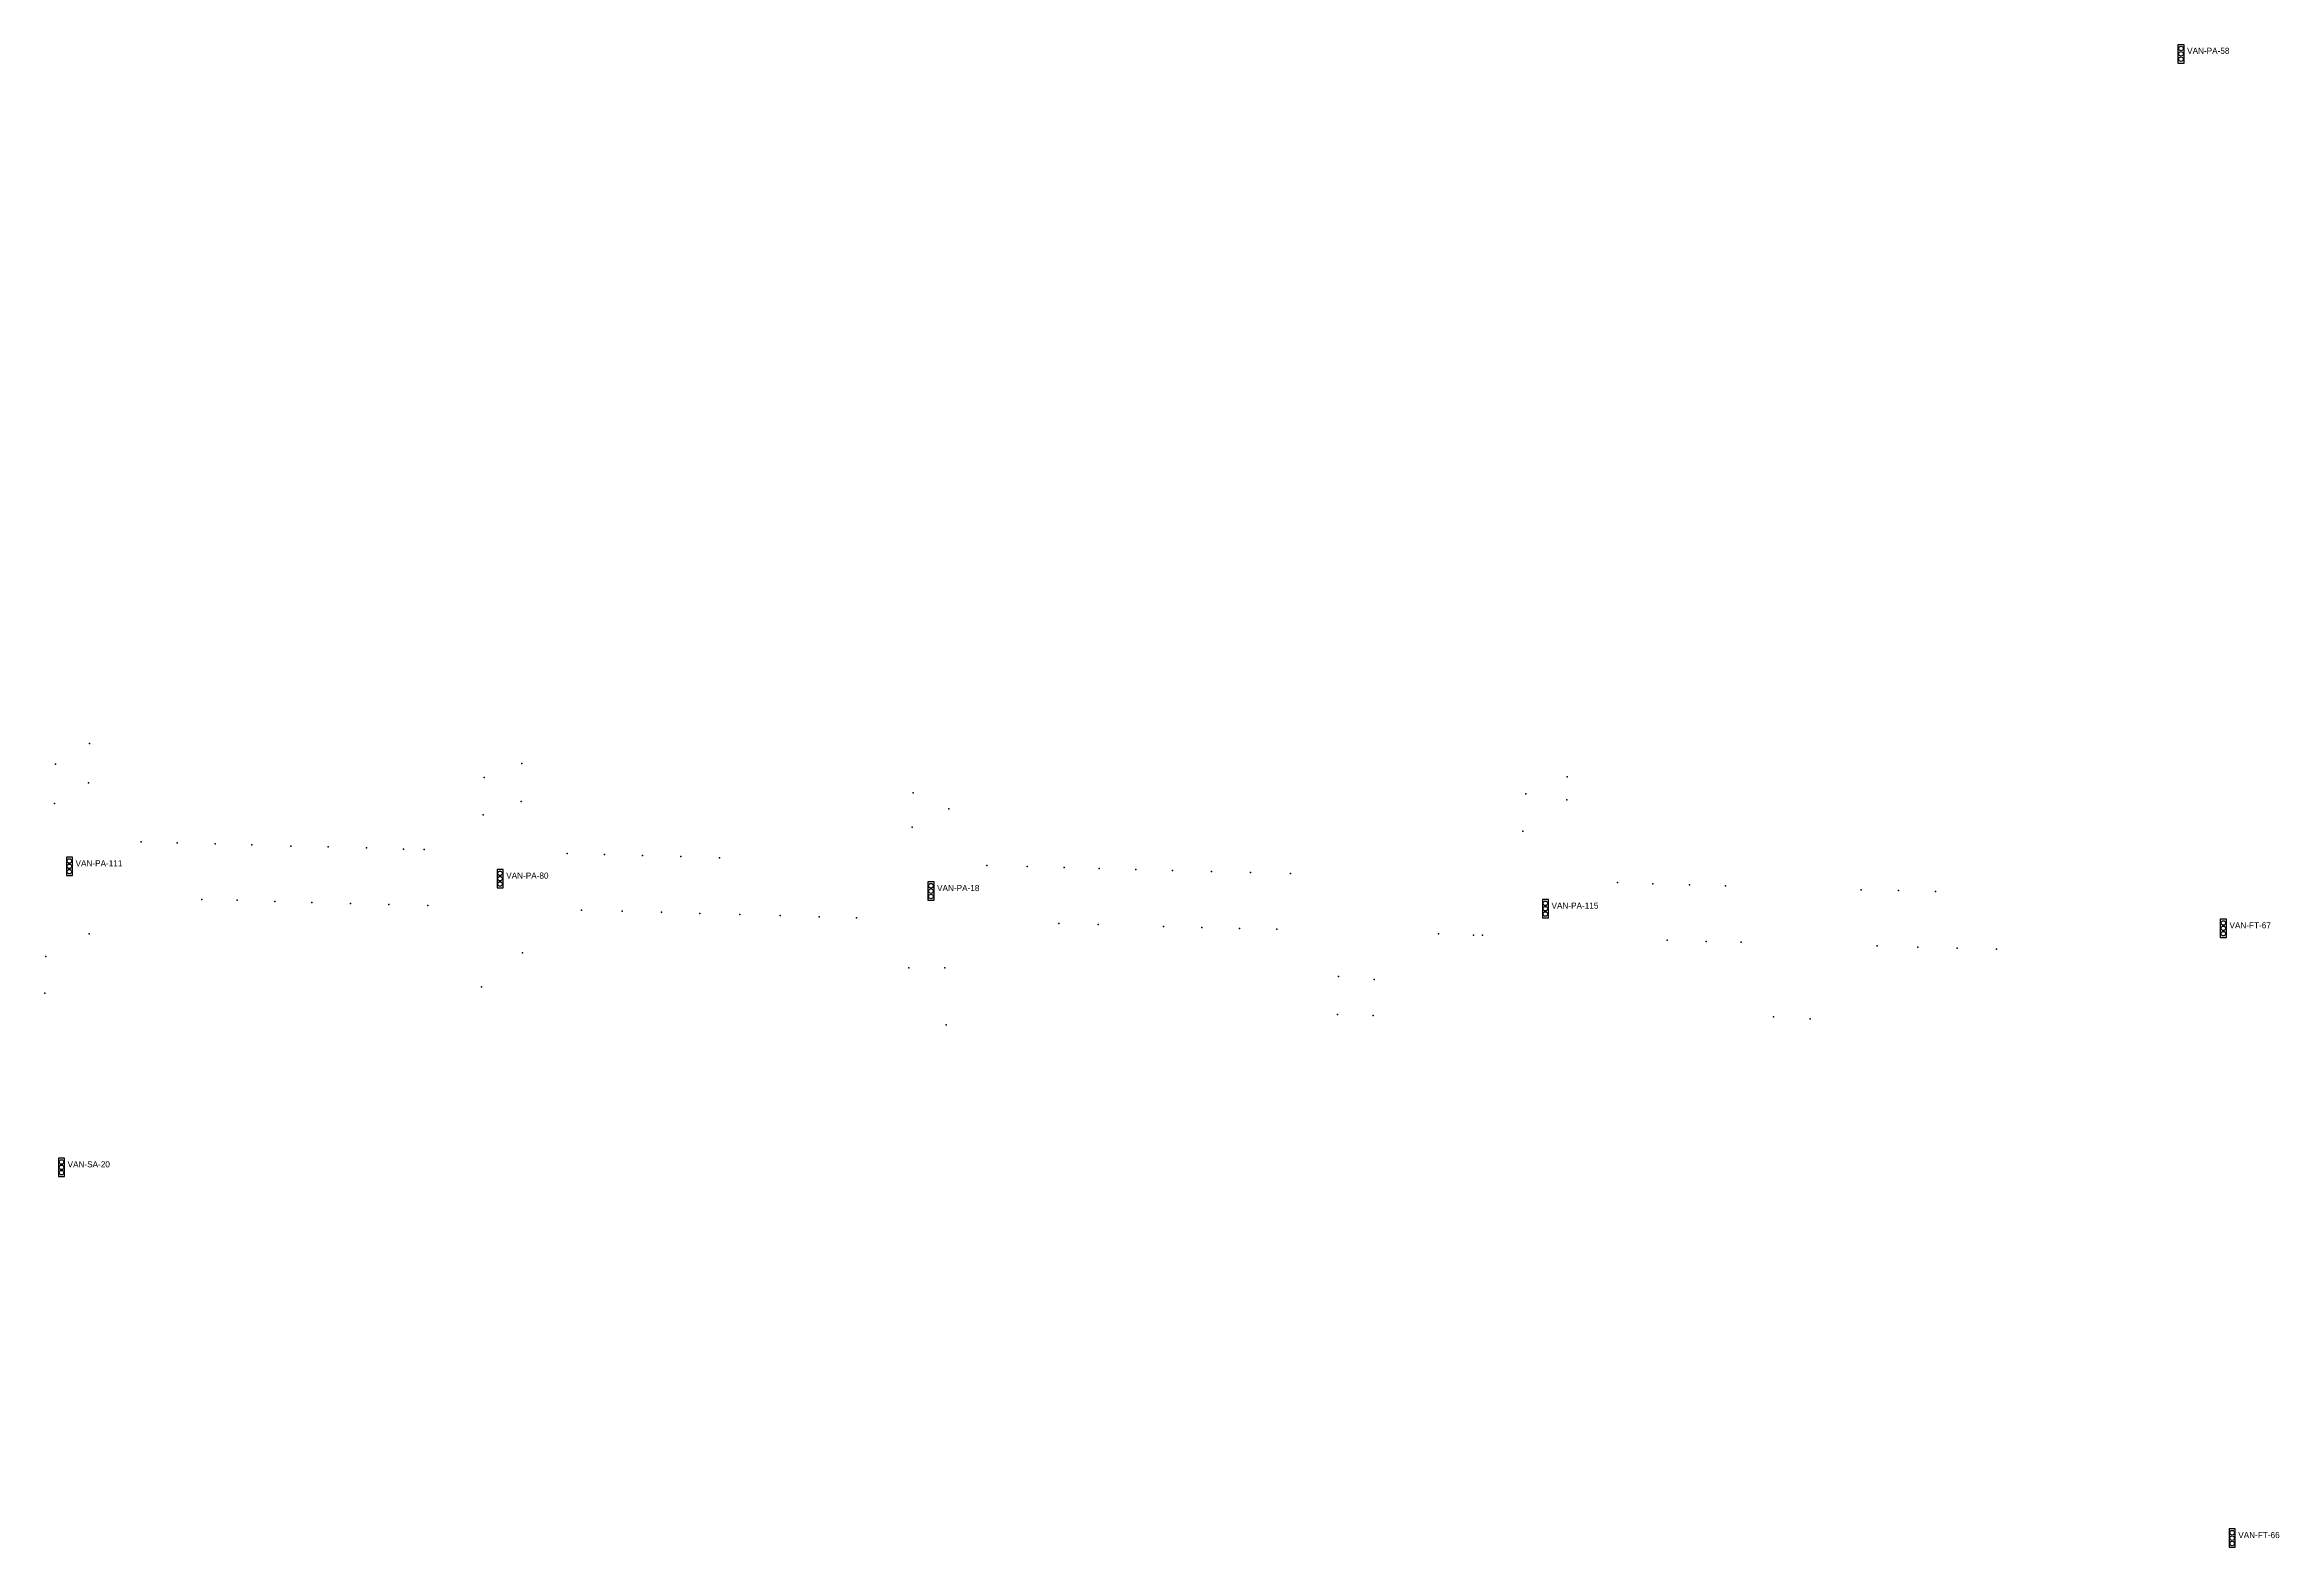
# Model space of a CAD drawing. Header units: inches. Extents: x 486474 to 494239, y 5455982 to 5460069.
# Drawn here: x 487053 to 487783, y 5456623 to 5457114 of the extents above; entities that cross this region are included whole.
import ezdxf

# ---------------------------------------------------------------- set-up
doc = ezdxf.new("R2010")
doc.units = ezdxf.units.IN
doc.header["$MEASUREMENT"] = 0
doc.layers.add('Parking Meters', color=10, linetype='Continuous')
doc.layers.add('Traffic Signals', color=10, linetype='Continuous')

msp = doc.modelspace()

# ---------------------------------------------------------------- texts
at = {"layer": 'Traffic Signals', "color": 1}
for s, p in [('VAN-PA-58', (487752.64, 5457111.23)), ('VAN-PA-111', (487063, 5456845.78)), ('VAN-PA-80', (487203.65, 5456841.75)), ('VAN-PA-18', (487344.37, 5456837.69)), ('VAN-PA-115', (487545.05, 5456831.95)), ('VAN-FT-67', (487766.47, 5456825.52)), ('VAN-SA-20', (487060.4, 5456747.44)), ('VAN-FT-66', (487769.34, 5456626.29))]:
    msp.add_text(s, height=2, dxfattribs=at).set_placement(p)

# ---------------------------------------------------------------- linework, layer by layer
at = {"layer": 'Parking Meters', "color": 7}
for p in [(487067.56, 5456885.96), (487208.72, 5456879.42), (487208.72, 5456879.42), (487056.44, 5456879.19), (487056.44, 5456879.19), (487067.23, 5456873.08), (487067.23, 5456873.08), (487196.41, 5456874.78), (487196.41, 5456874.78), (487550.21, 5456874.98), (487056.11, 5456866.29), (487208.49, 5456866.93), (487208.49, 5456866.93), (487336.59, 5456869.78), (487336.59, 5456869.78), (487536.71, 5456869.51), (487536.71, 5456869.51), (487550.01, 5456867.51), (487550.01, 5456867.51), (487196.15, 5456862.59), (487336.25, 5456858.54), (487348.22, 5456864.62), (487348.22, 5456864.62), (487084.43, 5456853.79), (487084.43, 5456853.79), (487096.14, 5456853.41), (487096.14, 5456853.41), (487108.64, 5456853.17), (487108.64, 5456853.17), (487120.57, 5456852.85), (487120.57, 5456852.85), (487133.32, 5456852.42), (487133.32, 5456852.42), (487145.55, 5456852.11), (487145.55, 5456852.11), (487157.99, 5456851.79), (487157.99, 5456851.79), (487170.13, 5456851.44), (487170.13, 5456851.44), (487176.91, 5456851.29), (487535.67, 5456857.27), (487535.67, 5456857.27), (487223.53, 5456849.99), (487235.71, 5456849.61), (487235.71, 5456849.61), (487248.19, 5456849.3), (487248.19, 5456849.3), (487260.69, 5456848.95), (487260.69, 5456848.95), (487273.32, 5456848.59), (487273.32, 5456848.59), (487360.62, 5456846.05), (487373.79, 5456845.69), (487373.79, 5456845.69), (487385.89, 5456845.36), (487385.89, 5456845.36), (487397.32, 5456845.1), (487397.32, 5456845.1), (487409.25, 5456844.74), (487409.25, 5456844.74), (487421.24, 5456844.44), (487421.24, 5456844.44), (487433.98, 5456844.09), (487433.98, 5456844.09), (487446.78, 5456843.8), (487446.78, 5456843.8), (487459.83, 5456843.39), (487459.83, 5456843.39), (487566.62, 5456840.47), (487566.62, 5456840.47), (487578.15, 5456840.07), (487578.15, 5456840.07), (487590.14, 5456839.71), (487590.14, 5456839.71), (487601.85, 5456839.46), (487601.85, 5456839.46), (487646.15, 5456838.09), (487646.15, 5456838.09), (487658.35, 5456837.87), (487658.35, 5456837.87), (487670.47, 5456837.53), (487670.47, 5456837.53), (487104.22, 5456834.97), (487104.22, 5456834.97), (487115.81, 5456834.69), (487115.81, 5456834.69), (487128.07, 5456834.31), (487128.07, 5456834.31), (487140.19, 5456833.93), (487140.19, 5456833.93), (487152.76, 5456833.6), (487152.76, 5456833.6), (487165.37, 5456833.31), (487165.37, 5456833.31), (487178.06, 5456832.98), (487178.06, 5456832.98), (487228.23, 5456831.45), (487228.23, 5456831.45), (487241.51, 5456831.12), (487241.51, 5456831.12), (487254.39, 5456830.81), (487254.39, 5456830.81), (487266.9, 5456830.39), (487266.9, 5456830.39), (487279.97, 5456830.06), (487279.97, 5456830.06), (487293.08, 5456829.77), (487293.08, 5456829.77), (487305.9, 5456829.28), (487305.9, 5456829.28), (487318.04, 5456828.94), (487318.04, 5456828.94), (487067.4, 5456823.75), (487384.16, 5456827.1), (487384.16, 5456827.1), (487397.02, 5456826.75), (487418.37, 5456826.17), (487418.37, 5456826.17), (487430.8, 5456825.84), (487430.8, 5456825.84), (487443.09, 5456825.52), (487443.09, 5456825.52), (487455.38, 5456825.2), (487455.38, 5456825.2), (487508.1, 5456823.72), (487508.1, 5456823.72), (487519.59, 5456823.32), (487522.56, 5456823.3), (487582.82, 5456821.7), (487582.82, 5456821.7), (487595.52, 5456821.21), (487595.52, 5456821.21), (487606.95, 5456821.05), (487053.26, 5456816.27), (487053.26, 5456816.27), (487208.96, 5456817.55), (487208.96, 5456817.55), (487651.4, 5456819.85), (487651.4, 5456819.85), (487664.72, 5456819.41), (487664.72, 5456819.41), (487677.56, 5456819.04), (487677.56, 5456819.04), (487690.36, 5456818.67), (487195.53, 5456806.43), (487195.53, 5456806.43), (487335.1, 5456812.65), (487335.1, 5456812.65), (487346.89, 5456812.67), (487346.89, 5456812.67), (487475.44, 5456809.75), (487475.44, 5456809.75), (487487.12, 5456808.83), (487487.12, 5456808.83), (487052.92, 5456804.38), (487347.35, 5456794.03), (487475.18, 5456797.38), (487475.18, 5456797.38), (487486.82, 5456797.08), (487486.82, 5456797.08), (487617.52, 5456796.58), (487617.52, 5456796.58), (487629.53, 5456796), (487629.53, 5456796)]:
    msp.add_point(p, dxfattribs=at)
at = {"layer": 'Traffic Signals', "color": 1}
for points in [[(487749.64, 5457108.23), (487751.64, 5457108.23), (487751.64, 5457114.23), (487749.64, 5457114.23)], [(487060, 5456842.78), (487062, 5456842.78), (487062, 5456848.78), (487060, 5456848.78)], [(487200.65, 5456838.75), (487202.65, 5456838.75), (487202.65, 5456844.75), (487200.65, 5456844.75)], [(487341.37, 5456834.69), (487343.37, 5456834.69), (487343.37, 5456840.69), (487341.37, 5456840.69)], [(487542.05, 5456828.95), (487544.05, 5456828.95), (487544.05, 5456834.95), (487542.05, 5456834.95)], [(487763.47, 5456822.52), (487765.47, 5456822.52), (487765.47, 5456828.52), (487763.47, 5456828.52)], [(487057.4, 5456744.44), (487059.4, 5456744.44), (487059.4, 5456750.44), (487057.4, 5456750.44)], [(487766.34, 5456623.29), (487768.34, 5456623.29), (487768.34, 5456629.29), (487766.34, 5456629.29)]]:
    msp.add_lwpolyline(points, close=True, dxfattribs=at)
for centre in [(487750.64, 5457112.98), (487750.64, 5457111.23), (487750.64, 5457109.48), (487061, 5456847.53), (487061, 5456845.78), (487061, 5456844.03), (487201.65, 5456843.5), (487201.65, 5456841.75), (487201.65, 5456840), (487342.37, 5456839.44), (487342.37, 5456837.69), (487342.37, 5456835.94), (487543.05, 5456833.7), (487543.05, 5456831.95), (487543.05, 5456830.2), (487764.47, 5456827.27), (487764.47, 5456825.52), (487764.47, 5456823.77), (487058.4, 5456749.19), (487058.4, 5456747.44), (487058.4, 5456745.69), (487767.34, 5456628.04), (487767.34, 5456626.29), (487767.34, 5456624.54)]:
    msp.add_circle(centre, 0.75, dxfattribs=at)

msp.set_redraw_order([(e.dxf.handle, doc.entitydb.next_handle()) for e in msp.query("TEXT MTEXT ATTDEF DIMENSION ARC_DIMENSION")])  # texts and dimensions are drawn at this point

doc.saveas('drawing.dxf')
